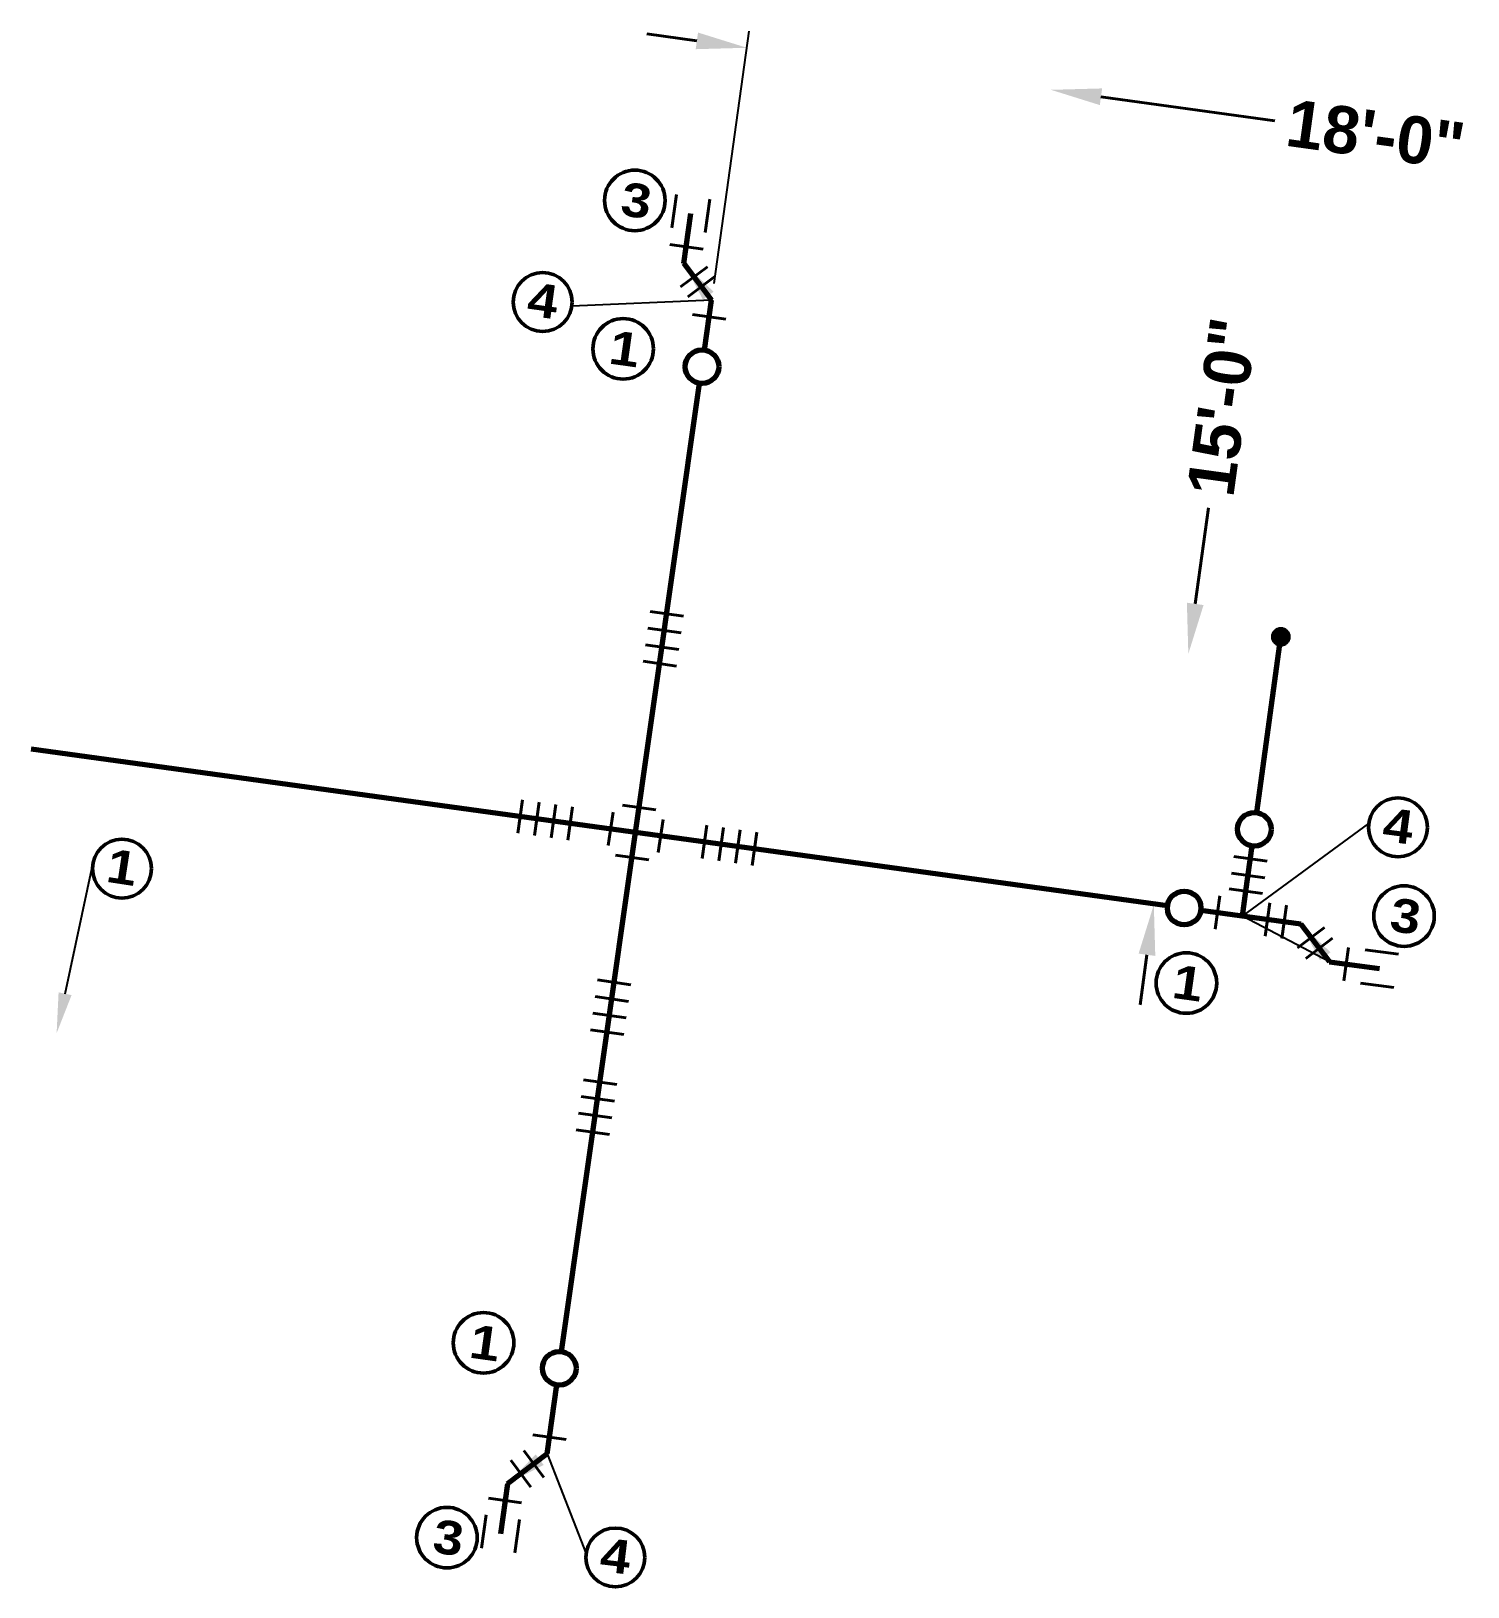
# Model space of a CAD drawing. Header units: feet. Extents: x 0 to 2699894, y 0 to 272402.
# Drawn here: x 2699808.9 to 2699894.3, y 264391.4 to 264483.9 of the extents above; entities that cross this region are included whole.
import ezdxf
from ezdxf import colors
from ezdxf.entities.mleader import LeaderData, LeaderLine
from ezdxf.enums import TextEntityAlignment as Align
from ezdxf.math import Vec2, Vec3

# ---------------------------------------------------------------- set-up
doc = ezdxf.new("R2010")
doc.units = ezdxf.units.FT
doc.header["$MEASUREMENT"] = 0
for name, color, linetype, lineweight in [('C-NOTES-WATER', 255, 'Continuous', 30), ('C-WATR-FITT', 5, 'Continuous', 40), ('C-WATR-PIPE', 5, 'Continuous', 70), ('C-WATR-TEXT', 7, 'Continuous', 40), ('C-WATR-VALV', 5, 'Continuous', 70)]:
    doc.layers.add(name, color=color, linetype=linetype, lineweight=lineweight)
doc.styles.add('PROPOSED PLAN', font='arialbd.ttf', dxfattribs={"height": 2.8})
doc.styles.add('PWD Proposed', font='ariblk.ttf')
doc.styles.add('PWD-Prop', font='ariblk.ttf', dxfattribs={"height": 0.14})
doc.styles.get("Standard").update_dxf_attribs({"font": 'simplex.shx'})
doc.dimstyles.new('PWD Proposed', dxfattribs={"dimtxt": 2.8, "dimasz": 3, "dimexe": 0.18, "dimexo": 0.0625, "dimgap": 1, "dimtad": 0, "dimdec": 0, "dimlfac": 12, "dimzin": 1, "dimdsep": 46, "dimlunit": 4, "dimtxsty": 'PROPOSED PLAN', "dimcen": 0, "dimse1": 1, "dimse2": 1, "dimclrd": 256, "dimclrt": 3, "dimadec": 1, "dimazin": 0, "dimtfac": 1, "dimtdec": 0, "dimtofl": 0, "dimtmove": 0, "dimatfit": 1, "dimfxl": 0.18, "dimfrac": 2, "dimtolj": 1, "dimtzin": 0, "dimlwd": -1, "dimarcsym": 0})

msp = doc.modelspace()

# ---------------------------------------------------------------- texts
at = {"layer": 'C-NOTES-WATER', "style": 'PWD Proposed'}
for s, p in [('3', (2699844.891122563, 264473.8749769836)), ('1', (2699844.199113234, 264465.0535808525)), ('3', (2699890.605510877, 264431.3226211154, 115.716)), ('1', (2699877.670944125, 264427.3408905503)), ('1', (2699835.900767544, 264405.9478272548)), ('3', (2699833.724963342, 264394.3665365349))]:
    msp.add_text(s, height=2, rotation=351.9999999999999, dxfattribs=at).set_placement(p, align=Align.MIDDLE_CENTER)

# ---------------------------------------------------------------- blocks, each defined once
blk = doc.blocks.new('*D158')
at = {"layer": 'C-WATR-TEXT', "linetype": 'Continuous', "transparency": 16777216}
for p, q in [((2699878.101345554, 264449.8853894706), (2699878.887364472, 264455.6016071506)), ((2699875.232728396, 264429.0237540604), (2699874.824053479, 264426.0517202765))]:
    blk.add_line(p, q, dxfattribs=at)
at = {"layer": 'C-WATR-TEXT', "transparency": 16777216}
for points in [[(2699877.606006589, 264449.9535019567), (2699878.596684517, 264449.8172769846), (2699877.692670637, 264446.9133556866)], [(2699874.737389432, 264429.0918665464), (2699875.72806736, 264428.9556415743), (2699875.641403312, 264431.9957878443)]]:
    blk.add_solid(points, dxfattribs=at)
at = {"layer": 'C-WATR-TEXT', "color": 3, "transparency": 16777216, "insert": (2699879.712166722, 264461.5998714241), "char_height": 2.8, "attachment_point": 5, "rotation": 82.1705399505336, "style": 'PROPOSED PLAN'}
blk.add_mtext('\\A1;15\'-0"', dxfattribs=at)
blk = doc.blocks.new('CROSS')
for p, q in [((35230.3255405606, -19656.07704459919), (35230.3255405606, -19658.07704459919)), ((35230.3255405606, -19656.07704459919), (35230.3255405606, -19658.07704459919)), ((35232.8255405606, -19655.57704459919), (35230.8255405606, -19655.57704459919)), ((35231.8255405606, -19657.07704459919), (35231.8255405606, -19655.57704459919)), ((35233.3255405606, -19656.07704459919), (35233.3255405606, -19658.07704459919)), ((35233.3255405606, -19658.07704459919), (35233.3255405606, -19656.07704459919)), ((35230.3255405606, -19657.07704459919), (35233.3255405606, -19657.07704459919)), ((35233.3255405606, -19657.07704459919), (35230.3255405606, -19657.07704459919)), ((35231.8255405606, -19657.07704459919), (35231.8255405606, -19658.57704459919)), ((35230.8255405606, -19658.57704459919), (35232.8255405606, -19658.57704459919))]:
    blk.add_line(p, q)
blk = doc.blocks.new('Vertical Bends')
for p, q in [((1.676380634307861e-08, 0.9999964064918458), (-1.688022166490555e-08, -0.9999964078888297)), ((1.000000017113052, 0.9999963901937008), (0.9999999834690243, -0.9999964241869748)), ((2.000000017229468, 0.9999963729642332), (1.999999983701855, -0.9999964414164424)), ((3.000000017345883, 0.9999963562004268), (2.999999983352609, -0.9999964581802487))]:
    blk.add_line(p, q)
blk = doc.blocks.new('45 BEND')
for p, q in [((35233.10018268771, -19682.50738404413), (35233.09958602262, -19680.50737924997)), ((35232.10030752315, -19682.921886892), (35230.6856750435, -19681.50809822042))]:
    blk.add_line(p, q)
at = {"flags": 128}
blk.add_lwpolyline([(35231.39298762229, -19682.21499621942), (35232.09987829706, -19681.50768364281), (35233.09988435626, -19681.50738530917)], dxfattribs=at)
blk = doc.blocks.new('SLEEVE')
for p, q in [((35233.13130053491, -19720.95138695918), (35231.13129565175, -19720.95138695918)), ((35233.13130053491, -19722.9505995576), (35231.13129565175, -19722.9505995576))]:
    blk.add_line(p, q)
blk = doc.blocks.new('*D141')
at = {"layer": 'C-WATR-TEXT', "linetype": 'Continuous', "transparency": 16777216}
for p, q in [((2699848.48363556, 264483.3625875289), (2699845.511949748, 264483.7737850966)), ((2699872.500314048, 264480.0393560684), (2699882.826828113, 264478.6104575454))]:
    blk.add_line(p, q, dxfattribs=at)
at = {"layer": 'C-WATR-TEXT', "color": 0, "lineweight": -2, "transparency": 16777216}
blk.add_line((2699849.515951033, 264468.9357445154), (2699851.592387227, 264483.9419518983), dxfattribs=at)
at = {"layer": 'C-WATR-TEXT', "transparency": 16777216}
for points in [[(2699848.552168488, 264483.8578684975), (2699848.415102632, 264482.8673065604), (2699851.455321371, 264482.9513899612)], [(2699872.568846976, 264480.534637037), (2699872.43178112, 264479.5440750999), (2699869.528628237, 264480.4505536361)]]:
    blk.add_solid(points, dxfattribs=at)
at = {"layer": 'C-WATR-TEXT', "color": 3, "transparency": 16777216, "insert": (2699888.824390095, 264477.7805639915), "char_height": 2.8, "attachment_point": 5, "rotation": 352.1219046588199, "style": 'PROPOSED PLAN'}
blk.add_mtext('\\A1;18\'-0"', dxfattribs=at)
blk = doc.blocks.new('_TagCircle - Imperial')
at = {"color": 0, "linetype": 'ByBlock', "lineweight": 50, "transparency": 16777216}
blk.add_circle((-0.004619716200977564, 0.8696409236872569), 1.75, dxfattribs=at)
at = {"color": 0, "transparency": 16777216, "style": 'PWD-Prop'}
blk.add_attdef('TAGNUMBER', text='', height=2, dxfattribs=at).set_placement((0, -0.046875), align=Align.CENTER)
blk = doc.blocks.new('TEE')
for p, q in [((35230.3255405606, -19664.09024940361), (35230.3255405606, -19666.09024940361)), ((35230.3255405606, -19664.09024940361), (35230.3255405606, -19666.09024940361)), ((35233.3255405606, -19664.09024940361), (35233.3255405606, -19666.09024940361)), ((35230.3255405606, -19665.09024940361), (35233.3255405606, -19665.09024940361)), ((35231.8255405606, -19665.09024940361), (35231.8255405606, -19666.59024940361)), ((35230.8255405606, -19666.59024940361), (35232.8255405606, -19666.59024940361))]:
    blk.add_line(p, q)
blk = doc.blocks.new('HYDRANT')
h = blk.add_hatch(color=256)
h.dxf.hatch_style = 1
h.paths.add_polyline_path([(35225.99020111023, -19641.28476461554, 1), (35224.99020111023, -19641.28476461554, 1)])
blk.add_circle((35225.49020111023, -19641.28476461554), 0.5)

# ---------------------------------------------------------------- dimensions: what is measured, and where the dimension line sits
at = {"layer": 'C-WATR-TEXT'}
dim = msp.add_linear_dim(base=(2699851.455321371, 264482.9513899612, -115.716), p1=(2699867.452192043, 264465.4443462532, -115.716), p2=(2699849.378885176, 264467.9451825783), angle=172.12190465920145, text='18\'-0"', dimstyle='PWD Proposed', override={"dimexe": 1, "dimexo": 1, "dimse2": 0}, dxfattribs=at)
dim.commit()
dim.dimension.update_dxf_attribs({"geometry": '*D141', "text_midpoint": (2699888.824390095, 264477.7805639915, -115.716), "dimtype": 129})
dim = msp.add_linear_dim(base=(2699875.641403312, 264431.9957878443), p1=(2699877.721831406, 264446.9093458822), p2=(2699875.670564081, 264431.9917780399), angle=262.17053995050344, text='15\'-0"', dimstyle='PWD Proposed', dxfattribs=at)
dim.commit()
dim.dimension.update_dxf_attribs({"geometry": '*D158', "text_midpoint": (2699879.712166722, 264461.5998714241), "dimtype": 161})

# ---------------------------------------------------------------- linework, layer by layer
at = {"layer": 'C-NOTES-WATER', "lineweight": 50}
for centre in [(2699844.796818846, 264473.8750979564), (2699844.104809518, 264465.0537018252), (2699890.511207161, 264431.3227420882, 115.716), (2699877.576640409, 264427.341011523), (2699835.806463827, 264405.9479482275), (2699833.630659626, 264394.3666575077)]:
    msp.add_circle(centre, 1.8, dxfattribs=at)
at = {"layer": 'C-WATR-FITT'}
for p, q in [((2699880.38854206, 264434.8657413793), (2699882.369785571, 264434.5925282652)), ((2699880.251935013, 264433.8751160644), (2699882.233178524, 264433.6019029508))]:
    msp.add_line(p, q, dxfattribs=at)
at = {"layer": 'C-WATR-PIPE', "linetype": 'Continuous', "ltscale": 100, "transparency": 33554687, "flags": 128}
for points in [[(2699847.71842143, 264470.1286739305), (2699848.128166742, 264473.1005603313)], [(2699849.354762643, 264467.948632175), (2699847.71842143, 264470.1286739305)], [(2699848.931640329, 264464.9786208104), (2699849.354762643, 264467.9486321749)], [(2699840.447937625, 264405.4291888811), (2699848.649558786, 264462.9986132338)], [(2699881.754345739, 264437.4763666648), (2699883.185334146, 264447.9276084264)], [(2699876.453951794, 264431.9373080021), (2699808.918071303, 264441.2504934572)], [(2699881.115378786, 264432.8096635249), (2699881.483036237, 264435.4948543246)], [(2699880.911896566, 264431.3235285832), (2699881.115378786, 264432.8096635249)], [(2699884.378959902, 264430.8444508468), (2699878.435202423, 264431.664093906)], [(2699839.593855366, 264399.3441928093), (2699840.165856082, 264403.4491813045)], [(2699837.221918971, 264397.5638153158), (2699839.593855366, 264399.3441928093)], [(2699837.221918971, 264397.5638153158), (2699836.815819939, 264394.5914284675)]]:
    msp.add_lwpolyline(points, dxfattribs=at)
at = {"layer": 'C-WATR-PIPE', "linetype": 'Continuous', "ltscale": 100, "transparency": 33554687, "elevation": 115.716, "flags": 128}
for points in [[(2699886.074767574, 264428.6061271906), (2699884.378959902, 264430.8444508469)], [(2699886.074767574, 264428.6061271906), (2699889.046643519, 264428.1963060463)]]:
    msp.add_lwpolyline(points, dxfattribs=at)
at = {"layer": 'C-WATR-VALV'}
for centre in [(2699848.790599557, 264463.9886170221, -115.716), (2699881.618690988, 264436.4856104947), (2699877.444577109, 264431.8007009541, -115.716), (2699840.306896853, 264404.4391850928, -115.716)]:
    msp.add_circle(centre, 1, dxfattribs=at)

# ---------------------------------------------------------------- block references
at = {"layer": 'C-WATR-FITT'}
for name, p, rotation in [('SLEEVE', (2675498.106798955, 232265.4169091458, -115.716), 82.14844202758921), ('Vertical Bends', (2699846.697847935, 264449.2990204336, -115.716), 261.8919252937743), ('HYDRANT', (2695529.723957766, 304543.5957180564), 305.3402014551556), ('Vertical Bends', (2699840.953142605, 264436.8328630365, -115.716), 172.1484430125612), ('CROSS', (2667737.65394908, 288866.0007161583, -115.716), 351.8919243303328), ('Vertical Bends', (2699851.912216546, 264435.3216087639, -115.716), 172.1484430125612), ('TEE', (2732096.060233498, 240137.6716197578), 172.1484420241119), ('SLEEVE', (2667681.362992333, 288778.2176738337), 352.1484420275892), ('Vertical Bends', (2699843.575792302, 264427.3844571897), 261.8919252937743), ('Vertical Bends', (2699842.730431228, 264421.4506363739, -115.716), 261.8919252937743), ('SLEEVE', (2675486.794452152, 232186.907777282, -115.716), 82.14844202758921)]:
    msp.add_blockref(name, p, dxfattribs=dict(at, rotation=rotation))
at = {"layer": 'C-WATR-FITT', "xscale": -1}
for p, rotation in [((2662952.079375188, 280821.71654499, -115.716), 126.9090174840224), ((2736744.993808885, 248116.3607611154, -115.716), 306.9090174840224), ((2737470.439269824, 279126.1048062966), 352.1655351846782), ((2662300.014457652, 249733.3457717408), 172.1655351846782), ((2714366.431742431, 226747.8689555956, -115.716), 261.9090174658376), ((2685310.384031906, 302049.0390525297, -115.716), 81.90901746583748)]:
    msp.add_blockref('45 BEND', p, dxfattribs=dict(at, rotation=rotation))

msp.set_redraw_order([(e.dxf.handle, doc.entitydb.next_handle()) for e in msp.query("TEXT MTEXT ATTDEF DIMENSION ARC_DIMENSION")])  # texts and dimensions are drawn at this point

# ---------------------------------------------------------------- leaders
at = {"layer": 'C-NOTES-WATER', "linetype": 'Continuous'}
ml = msp.add_multileader_block('Standard', dxfattribs=at)
ml.set_content('_TagCircle - Imperial', color=256)
ml.set_attribute('TAGNUMBER', '4', width=0)
ml.set_leader_properties()
ml.build(insert=Vec2(0, 0))
ml.multileader.update_dxf_attribs({"text_right_attachment_type": 6, "dogleg_length": 0, "arrow_head_size": 2.4})
ctx = ml.context
ctx.base_point, ctx.char_height, ctx.arrow_head_size, ctx.landing_gap_size, ctx.plane_origin, ctx.plane_x_axis, ctx.plane_y_axis = Vec3(2699837.552571568, 264467.5954105551, -2.502854508090735e-07), 0.18, 2.4, 0.08999999999999998, Vec3(2699836.664778738, 264465.9905189889, 4.002690665028119e-07), Vec3(0.9907065966869557, -0.1360163199065587, -1.634108115562466e-07), Vec3(0.1360163199065623, 0.9907065966869684, 1.103152100647208e-08)
ctx.right_attachment = 6
notes = []
notes.append((ctx, [(1, (1, 1, 0), (2699841.052571568, 264467.5954105551, -2.502854508090735e-07), (-1, 0), 0, [(0, [(2699847.718443533, 264470.1288288251, -1.235439166746843e-06), (2699849.354778066, 264467.9486116574, -1.570179917809167e-06)], 0, [])])]))
ctx.block.insert, ctx.block.rotation, ctx.block.extrusion = Vec3(2699839.205126469, 264466.9712517608, 2.533509041446891e-08), 6.146746063186884, Vec3(1.603917020884724e-07, -3.315553785342802e-08, 0.9999999999999866)
ml = msp.add_multileader_block('Standard', dxfattribs=at)
ml.set_content('_TagCircle - Imperial', color=256)
ml.set_attribute('TAGNUMBER', '4', width=0)
ml.set_leader_properties()
ml.build(insert=Vec2(0, 0))
ml.multileader.update_dxf_attribs({"text_right_attachment_type": 6, "dogleg_length": 0, "arrow_head_size": 2.4})
ctx = ml.context
ctx.base_point, ctx.char_height, ctx.arrow_head_size, ctx.landing_gap_size, ctx.plane_origin, ctx.plane_x_axis, ctx.plane_y_axis = Vec3(2699888.419186808, 264436.8237895006, 3.06837494690182e-07), 0.18, 2.4, 0.08999999999999998, Vec3(2699887.512937577, 264434.7366746996, 3.804001123541845e-07), Vec3(0.9916023316999304, -0.1293244592768031, -1.552999422497841e-07), Vec3(0.1293244592768063, 0.9916023316999419, 1.101074265144533e-08)
ctx.right_attachment = 6
notes.append((ctx, [(0, (1, 1, 0), (2699888.419186808, 264436.8237895006, 3.06837494690182e-07), (1, 0), 0, [(2, [(2699884.378942247, 264430.8444544344, 7.3789149979131e-07), (2699886.074767575, 264428.6061271906, 4.097629008350913e-07), (2699880.911896566, 264431.3235285832, 1.281717414552002e-06)], 0, [])])]))
ctx.block.insert, ctx.block.rotation, ctx.block.extrusion = Vec3(2699890.046605947, 264435.7345362869, 2.476976207477222e-08), 6.153497619530127, Vec3(1.52571826508118e-07, -3.100235914409363e-08, 0.9999999999999879)
ml = msp.add_multileader_block('Standard', dxfattribs=at)
ml.set_content('_TagCircle - Imperial', color=256)
ml.set_attribute('TAGNUMBER', '1', width=0)
ml.set_leader_properties()
ml.build(insert=Vec2(0, 0))
ml.multileader.update_dxf_attribs({"text_right_attachment_type": 6, "dogleg_length": 0, "arrow_head_size": 2.4})
ctx = ml.context
ctx.base_point, ctx.char_height, ctx.arrow_head_size, ctx.landing_gap_size, ctx.plane_origin, ctx.plane_x_axis, ctx.plane_y_axis = Vec3(2699812.584439083, 264434.411012217, -0.0003235483398606222), 0.18, 2.4, 0.08999999999999998, Vec3(2699811.632153622, 264432.3444962451, -0.000323457736100128), Vec3(0.9884923927717285, -0.1512705834998658, -1.819277367954472e-07), Vec3(0.1512705834998703, 0.9884923927717445, 1.087373203585769e-08)
ctx.right_attachment = 6
notes.append((ctx, [(0, (1, 1, 0), (2699812.584439083, 264434.411012217, -0.0003235483398606222), (1, 0), 0, [(0, [(2699810.433830566, 264424.3605995862, -0.0003235497428165424)], 0, [])])]))
ctx.block.insert, ctx.block.rotation, ctx.block.extrusion = Vec3(2699814.187316282, 264433.2859564367, -0.0003238770100997268), 6.13133178535127, Vec3(1.781893080665941e-07, -3.826891629834178e-08, 0.9999999999999836)
ml = msp.add_multileader_block('Standard', dxfattribs=at)
ml.set_content('_TagCircle - Imperial', color=256)
ml.set_attribute('TAGNUMBER', '4', width=0)
ml.set_leader_properties()
ml.build(insert=Vec2(0, 0))
ml.multileader.update_dxf_attribs({"text_right_attachment_type": 6, "dogleg_length": 0, "arrow_head_size": 2.4})
ctx = ml.context
ctx.base_point, ctx.char_height, ctx.arrow_head_size, ctx.landing_gap_size, ctx.plane_origin, ctx.plane_x_axis, ctx.plane_y_axis = Vec3(2699841.901082096, 264393.3937242031, -4.918669096465322e-07), 0.18, 2.4, 0.08999999999999998, Vec3(2699841.019426856, 264391.2961017636, -4.268167397292189e-07), Vec3(0.993053879405591, -0.117660497183575, -1.411804605898238e-07), Vec3(0.1176604971835777, 0.9930538794056007, 1.0843919347386e-08)
ctx.right_attachment = 6
notes.append((ctx, [(0, (1, 1, 0), (2699841.901082096, 264393.3937242031, -4.918669096465322e-07), (1, 0), 0, [(1, [(2699837.221918971, 264397.5638153158, 2.723576202303375e-07), (2699839.593855367, 264399.3441928093, -8.41437843818361e-09)], 0, [])])]))
ctx.block.insert, ctx.block.rotation, ctx.block.extrusion = Vec3(2699843.541191668, 264392.3236744844, -7.490152469369349e-07), 6.165251622807753, Vec3(1.389239031431621e-07, -2.737995936148818e-08, 0.99999999999999)
for ctx, leaders in notes:
    for number, flags, end, landing, length, lines in leaders:
        leader = LeaderData()
        leader.index, (leader.has_last_leader_line, leader.has_dogleg_vector, leader.attachment_direction) = number, flags
        leader.last_leader_point, leader.dogleg_vector, leader.dogleg_length = Vec3(end), Vec3(landing), length
        for number, points, colour, breaks in lines:
            line = LeaderLine()
            line.index, line.vertices, line.color, line.breaks = number, Vec3.list(points), colors.encode_raw_color(colour), breaks
            leader.lines.append(line)
        ctx.leaders.append(leader)

doc.saveas('drawing.dxf')
